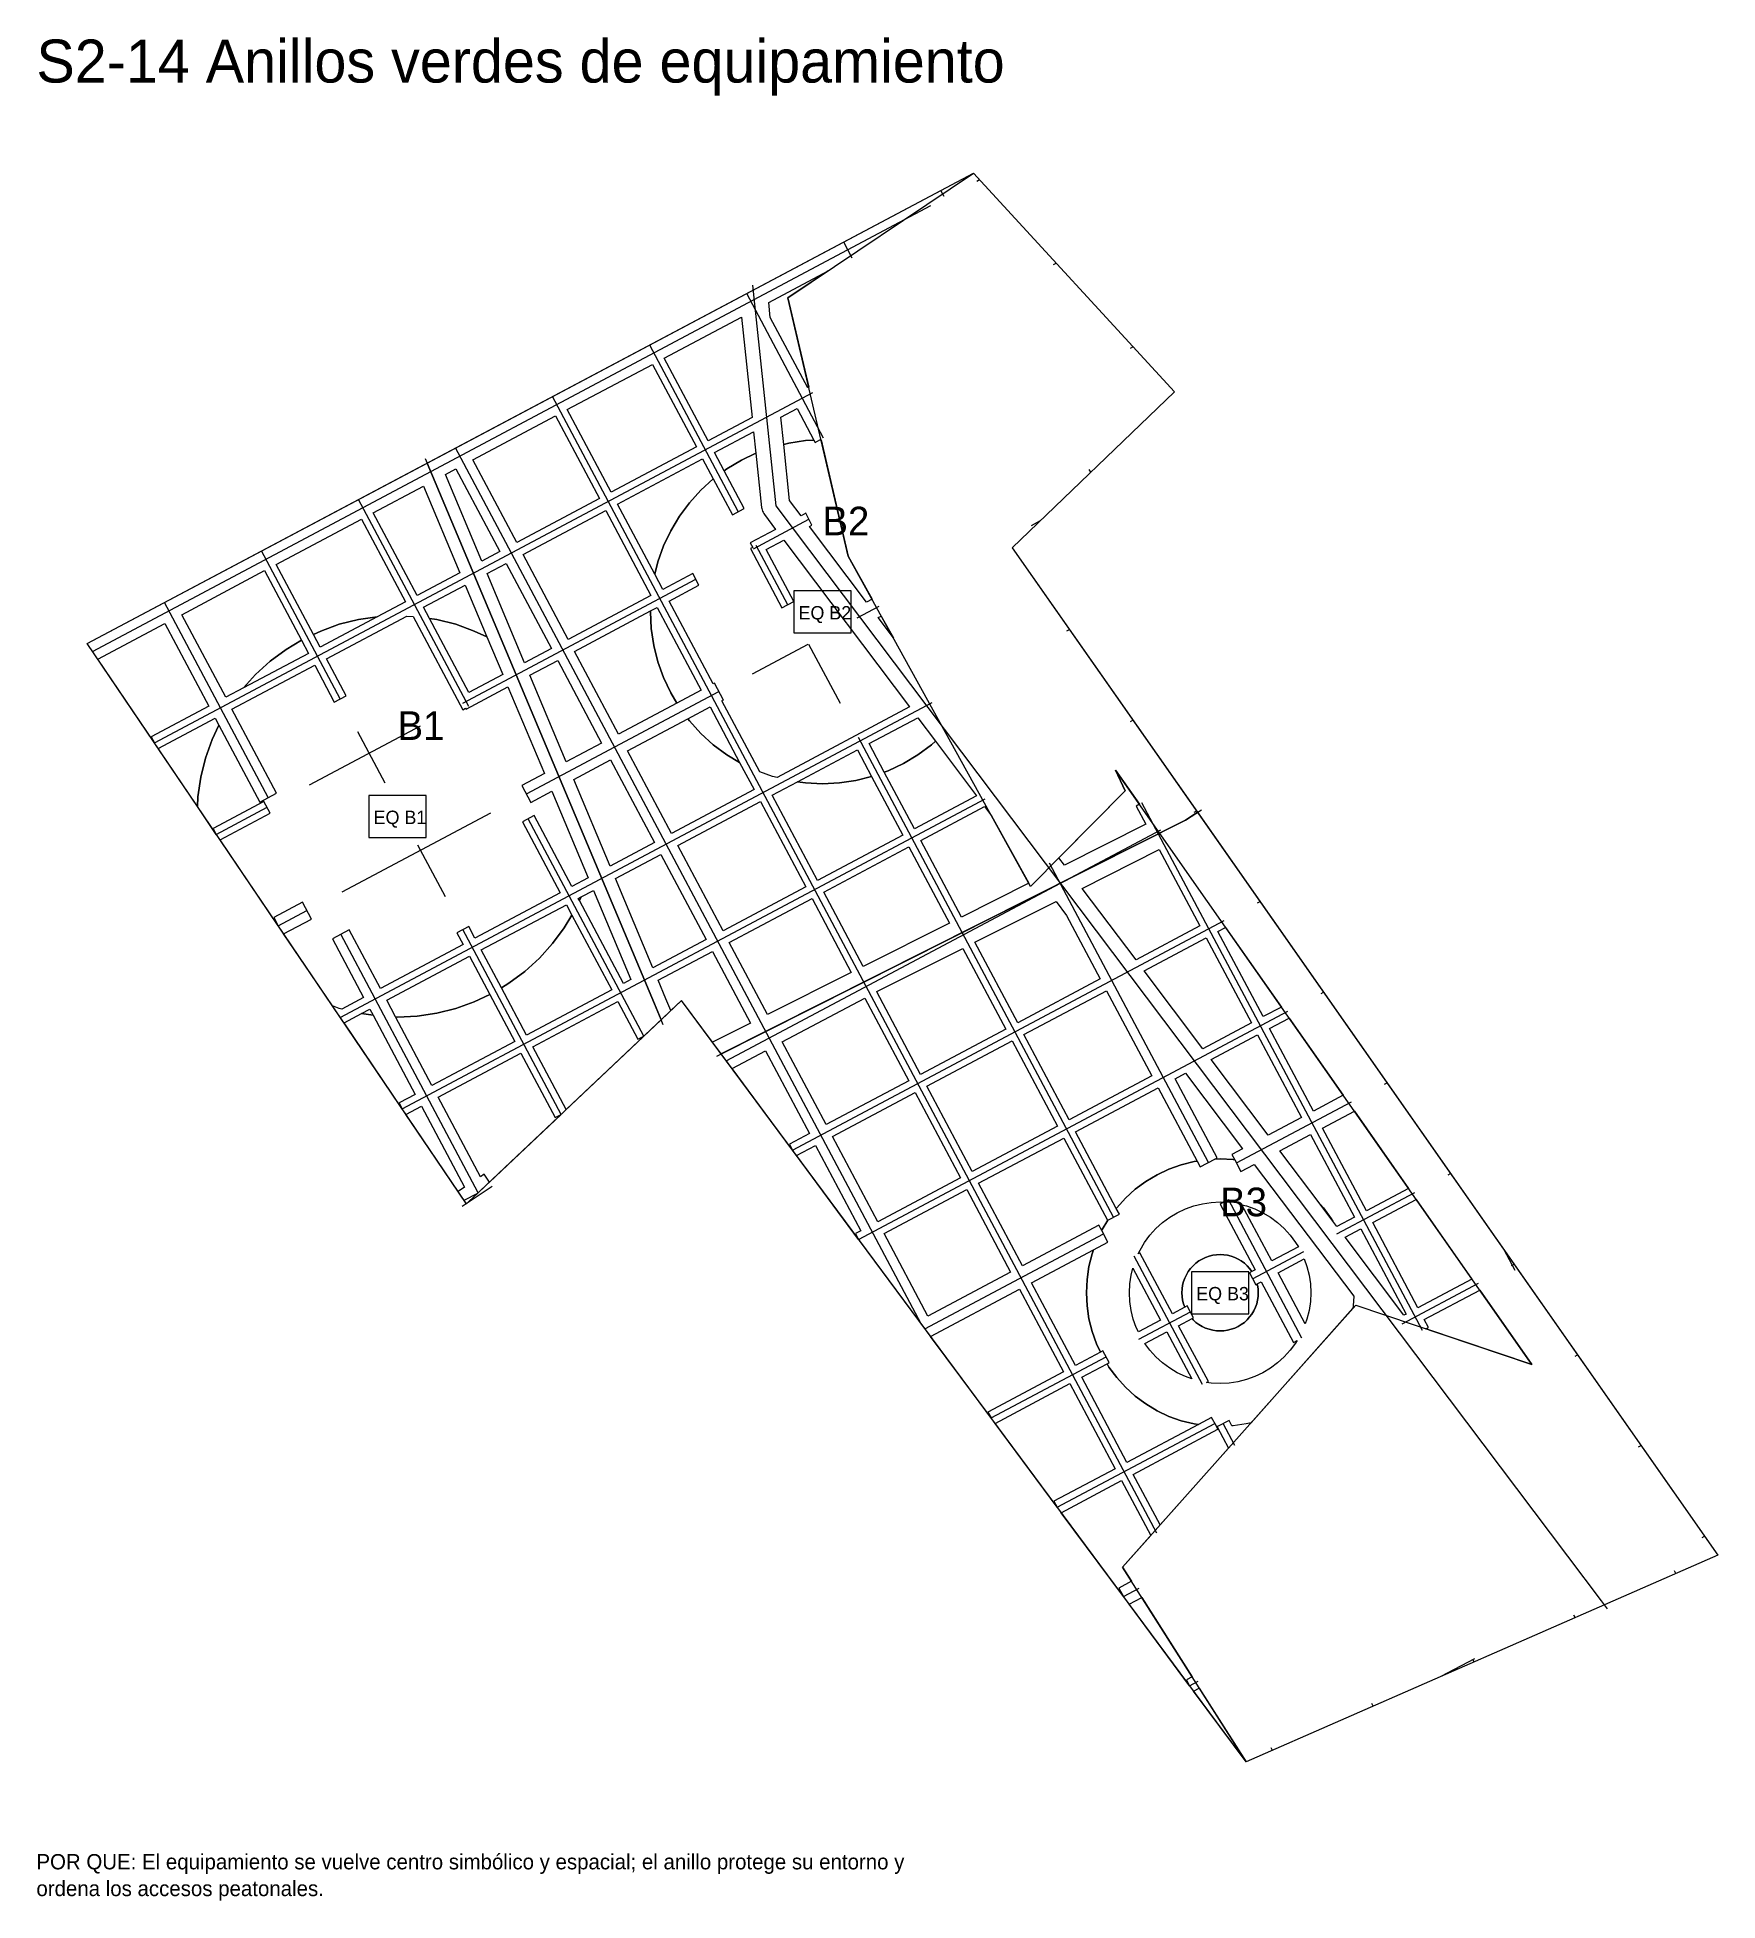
# Model space of a CAD drawing. Header units: metres. Extents: x 3873 to 16340, y -5213 to 3289.
# Drawn here: x 12581 to 14340, y -3113 to -1163 of the extents above; entities that cross this region are included whole.
import ezdxf

# ---------------------------------------------------------------- set-up
doc = ezdxf.new("R2010")
doc.units = ezdxf.units.M
for name, color, linetype, lineweight, plot in [('EQUIPAMIENTO', 5, 'Continuous', 0, False), ('LIMITE-INTERVENCION', 30, 'Continuous', 0, False), ('MANZANAS-PROPUESTAS', 33, 'Continuous', 0, False), ('SECTORES', 1, 'Continuous', 0, False), ('TEXTO', 7, 'Continuous', 0, False), ('VERDE-OBLIGATORIO', 3, 'Continuous', 0, False), ('VERDE-PROPUESTO', 82, 'Continuous', 0, False), ('VIA-BOULEVARD', 30, 'Continuous', 0, False), ('VIA-PRIMARIA', 1, 'Continuous', 0, False), ('VIA-SECUNDARIA', 8, 'Continuous', 0, False), ('VIA-TERCIARIA', 9, 'Continuous', 0, False)]:
    doc.layers.add(name, color=color, linetype=linetype, lineweight=lineweight, plot=plot)

msp = doc.modelspace()

# ---------------------------------------------------------------- texts
at = {"layer": 'EQUIPAMIENTO'}
for s, p in [('EQ B2', (13377.8, -1771.9)), ('EQ B1', (12933, -1986)), ('EQ B3', (13794.1, -2484.5))]:
    msp.add_text(s, height=14, dxfattribs=at).set_placement(p)
at = {"layer": 'SECTORES'}
for s, p in [('B2', (13402.8, -1683.9)), ('B1', (12958, -1898)), ('B3', (13819.1, -2396.5))]:
    msp.add_text(s, height=30, dxfattribs=at).set_placement(p)
at = {"layer": 'TEXTO'}
for s, height, p in [('S2-14 Anillos verdes de equipamiento', 45, (12580, -1210)), ('POR QUE: El equipamiento se vuelve centro simbólico y espacial; el anillo protege su entorno y', 16, (12580, -3080)), ('ordena los accesos peatonales.', 16, (12580, -3108))]:
    msp.add_text(s, height=height, dxfattribs=at).set_placement(p)

# ---------------------------------------------------------------- linework, layer by layer
at = {"layer": 'EQUIPAMIENTO'}
for points in [[(13372.8, -1785.9), (13432.8, -1785.9), (13432.8, -1741.9), (13372.8, -1741.9), (13372.8, -1785.9)], [(12928, -2000), (12988, -2000), (12988, -1956), (12928, -1956), (12928, -2000)], [(13789.1, -2498.5), (13849.1, -2498.5), (13849.1, -2454.5), (13789.1, -2454.5), (13789.1, -2498.5)]]:
    msp.add_lwpolyline(points, close=True, dxfattribs=at)
at = {"layer": 'LIMITE-INTERVENCION'}
msp.add_lwpolyline([(12633, -1797), (13561, -1305), (13771.2, -1533.6), (13601.5, -1696.8), (14340, -2751), (13846.2, -2967.6), (13255.3, -2170.6), (13030.2, -2383.5), (12633, -1797)], close=True, dxfattribs=at)
at = {"layer": 'MANZANAS-PROPUESTAS'}
for points in [[(13387.4, -1529.4), (13348.2, -1455.8), (13346.6, -1440.2), (13408.7, -1407.1), (13366.7, -1435.3), (13388.5, -1528.9), (13387.4, -1529.4)], [(13237.2, -1498.3), (13318, -1455.4), (13329.1, -1560.4), (13283.2, -1584.8), (13237.2, -1498.3)], [(13270.9, -1591.4), (13181.7, -1638.8), (13135.7, -1552.3), (13224.9, -1504.9), (13270.9, -1591.4)], [(13036.8, -1604.9), (13123.3, -1558.9), (13169.3, -1645.4), (13082.8, -1691.4), (13036.8, -1604.9)], [(13359.3, -1560.3), (13376.3, -1551.2), (13393.9, -1584.3), (13385.2, -1584.7), (13367.7, -1587.3), (13362.3, -1588.7), (13359.3, -1560.3)], [(13289.8, -1597.2), (13330.7, -1575.4), (13333.1, -1597.9), (13318, -1605.1), (13302.8, -1614.2), (13300, -1616.3), (13289.8, -1597.2)], [(13008.2, -1620.1), (13019.1, -1614.3), (13065.1, -1700.8), (13046.4, -1710.8), (13008.2, -1620.1)], [(13188.3, -1651.2), (13277.4, -1603.8), (13288.6, -1624.7), (13275.5, -1636.6), (13263.7, -1649.7), (13253.1, -1663.9), (13244.1, -1679), (13236.5, -1695), (13230.6, -1711.6), (13227.3, -1724.6), (13188.3, -1651.2)], [(13023.3, -1723), (12978.6, -1746.8), (12932.6, -1660.3), (12985.2, -1632.3), (13023.3, -1723)], [(12920.2, -1666.9), (12966.2, -1753.4), (12936.7, -1769.1), (12917.1, -1772), (12897.1, -1777), (12877.7, -1784), (12870, -1787.6), (12831.1, -1714.3), (12920.2, -1666.9)], [(13089.4, -1703.8), (13175.9, -1657.8), (13223.3, -1746.9), (13136.8, -1793), (13089.4, -1703.8)], [(13051.8, -1723.7), (13071.7, -1713.2), (13119.1, -1802.3), (13091.1, -1817.2), (13051.8, -1723.7)], [(12732.2, -1766.9), (12818.7, -1720.8), (12857.4, -1793.7), (12841.4, -1803.4), (12824.8, -1815.6), (12809.5, -1829.5), (12796.9, -1843.4), (12778.2, -1853.4), (12732.2, -1766.9)], [(12985.2, -1759.2), (13028.8, -1736), (13051.5, -1790.2), (13038.4, -1784), (13019, -1777), (12999, -1772), (12991.4, -1770.9), (12985.2, -1759.2)], [(13222.9, -1763), (13222.8, -1763.9), (13223.7, -1781.5), (13226.3, -1799), (13230.6, -1816.1), (13236.5, -1832.7), (13244.1, -1848.7), (13250.5, -1859.4), (13189.4, -1891.8), (13143.4, -1805.3), (13222.9, -1763)], [(12714.5, -1776.2), (12760.5, -1862.8), (12700.2, -1894.9), (12703.5, -1901), (12644.2, -1813.6), (12714.5, -1776.2)], [(13125.7, -1814.7), (13171.7, -1901.2), (13134.7, -1920.9), (13096.6, -1830.2), (13125.7, -1814.7)], [(12707.4, -1906.9), (12767.1, -1875.1), (12771.1, -1882.6), (12764, -1897.6), (12757.1, -1917), (12752.1, -1937), (12749, -1957.4), (12748.5, -1967.6), (12707.4, -1906.9)], [(13262, -1875.8), (13263.7, -1878), (13275.5, -1891.1), (13288.6, -1903), (13302.8, -1913.5), (13316.1, -1921.5), (13331.3, -1950), (13244.8, -1996), (13198.8, -1909.5), (13262, -1875.8)], [(13564, -1956.5), (13499.2, -1991), (13467.6, -1931.6), (13471.7, -1930.2), (13487.7, -1922.6), (13502.8, -1913.5), (13517, -1903), (13521, -1899.4), (13564, -1956.5)], [(13181.1, -1918.9), (13227.1, -2005.4), (13180.6, -2030.1), (13142.5, -1939.4), (13181.1, -1918.9)], [(13731.2, -1967.2), (13741.3, -1986.2), (13656.3, -2029), (13650.4, -2021.2), (13719.7, -1951.3), (13709.6, -1929.5), (13734.7, -1965.3), (13731.2, -1967.2)], [(13376.7, -1941.7), (13385.2, -1943), (13402.8, -1943.9), (13420.5, -1943), (13437.9, -1940.4), (13454.2, -1936.3), (13486.8, -1997.6), (13397.6, -2045), (13350.2, -1955.8), (13376.7, -1941.7)], [(13337.9, -1962.4), (13385.3, -2051.6), (13298.8, -2097.6), (13251.3, -2008.4), (13337.9, -1962.4)], [(13572.6, -1967.8), (13579.8, -1977.5), (13618.7, -2047.9), (13548.3, -2083.3), (13505.8, -2003.4), (13572.6, -1967.8)], [(13281.1, -2107), (13225.4, -2136.6), (13186.1, -2043.1), (13233.7, -2017.8), (13281.1, -2107)], [(13493.4, -2009.9), (13535.8, -2089.6), (13445.5, -2135), (13404.2, -2057.4), (13493.4, -2009.9)], [(13755.4, -2012.7), (13797.9, -2092.7), (13731.1, -2128.2), (13674.6, -2053.3), (13755.4, -2012.7)], [(13194.6, -2153), (13148.4, -2066.1), (13150.2, -2062.1), (13163, -2055.4), (13202.3, -2148.8), (13194.6, -2153)], [(13391.9, -2063.9), (13433, -2141.3), (13345.4, -2185.4), (13305.3, -2109.9), (13391.9, -2063.9)], [(13647.4, -2067), (13658.3, -2081.6), (13693.7, -2148.1), (13607.2, -2194.1), (13562.4, -2109.8), (13647.4, -2067)], [(13093, -2207), (13066.7, -2157.4), (13074.7, -2152.6), (13091.2, -2140.3), (13106.5, -2126.5), (13120.4, -2111.2), (13132.6, -2094.6), (13140.6, -2081.3), (13182.2, -2159.5), (13093, -2207)], [(13851.9, -2194.2), (13801.1, -2221.2), (13739.6, -2139.5), (13804.4, -2105), (13851.9, -2194.2)], [(13864.2, -2187.6), (13816.8, -2098.5), (13824.9, -2094.2), (13883.3, -2177.5), (13864.2, -2187.6)], [(13244, -2181.3), (13239, -2169.1), (13239, -2169), (13230.8, -2149.5), (13287.7, -2119.3), (13327.6, -2194.4), (13287.8, -2214.4), (13255.3, -2170.6), (13244, -2181.3)], [(13459.9, -2161.4), (13549.9, -2116.1), (13594.8, -2200.7), (13505.6, -2248.1), (13459.6, -2161.5), (13459.9, -2161.4)], [(12994.1, -2259.5), (12956, -2187.9), (12958, -2188), (12978.6, -2187), (12999, -2183.9), (13019, -2178.9), (13038.4, -2172), (13054.5, -2164.4), (13080.7, -2213.5), (12994.1, -2259.5)], [(13700.3, -2160.4), (13747.7, -2249.6), (13661.1, -2295.6), (13613.7, -2206.4), (13700.3, -2160.4)], [(13099.6, -2219.3), (13188.8, -2171.9), (13209.7, -2211.2), (13215.8, -2207.9), (13134.5, -2284.9), (13099.6, -2219.3)], [(13447.2, -2168.1), (13493.3, -2254.6), (13406.7, -2300.6), (13360.7, -2214.1), (13447.2, -2168.1)], [(12920.3, -2184.4), (12932.5, -2186.2), (12976.5, -2268.9), (12959.6, -2277.9), (12962.9, -2284.1), (12902, -2194.2), (12920.3, -2184.4)], [(13916.8, -2286.5), (13870.8, -2200), (13891.4, -2189), (13948, -2269.9), (13916.8, -2286.5)], [(13601.4, -2213), (13648.8, -2302.2), (13559.6, -2349.6), (13512.2, -2260.4), (13601.4, -2213)], [(13904.4, -2293.1), (13869.4, -2311.7), (13809.7, -2232.5), (13858.4, -2206.6), (13904.4, -2293.1)], [(13048.7, -2352.5), (13044.9, -2355.1), (13000.7, -2271.9), (13087.2, -2225.9), (13123, -2293.2), (13129.2, -2289.9), (13054.2, -2360.8), (13048.7, -2352.5)], [(13343.1, -2223.5), (13389.1, -2310), (13368.2, -2321.1), (13371.5, -2327.3), (13308.2, -2242), (13343.1, -2223.5)], [(13667.7, -2308), (13754.2, -2262), (13795.1, -2338.7), (13791.8, -2339.2), (13778.4, -2342.6), (13765.5, -2347.2), (13753.1, -2353.1), (13741.3, -2360.1), (13730.3, -2368.3), (13720.1, -2377.5), (13710.9, -2387.7), (13710.4, -2388.3), (13667.7, -2308)], [(13816, -2335.4), (13771.9, -2252.6), (13782.9, -2246.8), (13842.6, -2326), (13831.5, -2331.9), (13834.4, -2337.4), (13832.8, -2337.2), (13819.1, -2336.5), (13813.4, -2336.8), (13816, -2335.4)], [(12983, -2281.3), (13028.2, -2366.2), (13021.5, -2370.7), (12966.8, -2289.9), (12983, -2281.3)], [(13413.3, -2313), (13499.8, -2267), (13547.2, -2356.2), (13460.7, -2402.2), (13413.3, -2313)], [(13972.2, -2390.7), (13926.2, -2304.2), (13959.6, -2286.4), (14016.3, -2367.3), (13972.2, -2390.7)], [(13692.2, -2405.9), (13612.2, -2448.5), (13566.2, -2362), (13655.4, -2314.6), (13701.2, -2400.7), (13701.6, -2400.5), (13695.6, -2410.5), (13695.2, -2411.5), (13692.2, -2405.9)], [(13913.8, -2310.8), (13959.8, -2397.3), (13941.3, -2407.1), (13937.2, -2401.7), (13935.5, -2398.8), (13927.3, -2387.7), (13923.8, -2383.9), (13881.6, -2327.9), (13913.8, -2310.8)], [(13395.6, -2322.4), (13443.1, -2411.6), (13437.5, -2414.6), (13440.7, -2420.7), (13375.7, -2333), (13395.6, -2322.4)], [(13467.3, -2414.5), (13553.8, -2368.5), (13599.8, -2455.1), (13513.3, -2501.1), (13467.3, -2414.5)], [(14026.2, -2492.3), (13978.8, -2403.1), (14024.4, -2378.8), (14082.7, -2462.2), (14026.2, -2492.3)], [(13769.1, -2498.7), (13735.2, -2434.8), (13733.4, -2435.7), (13735.3, -2431.8), (13740.1, -2423.8), (13745.6, -2416.3), (13751.9, -2409.4), (13758.8, -2403.1), (13766.3, -2397.5), (13774.3, -2392.8), (13782.7, -2388.8), (13791.5, -2385.6), (13800.5, -2383.4), (13809.8, -2382), (13819.1, -2381.5), (13822.6, -2381.7), (13819, -2383.7), (13855.7, -2452.7), (13852.4, -2454.4), (13852.3, -2454.3), (13850, -2451.2), (13847.4, -2448.3), (13844.5, -2445.6), (13841.3, -2443.3), (13837.9, -2441.3), (13834.4, -2439.6), (13830.7, -2438.3), (13826.9, -2437.3), (13823, -2436.7), (13819.1, -2436.5), (13815.2, -2436.7), (13811.3, -2437.3), (13807.5, -2438.3), (13803.8, -2439.6), (13800.2, -2441.3), (13796.9, -2443.3), (13793.7, -2445.6), (13790.8, -2448.3), (13788.2, -2451.2), (13785.8, -2454.3), (13783.8, -2457.7), (13782.1, -2461.2), (13780.8, -2464.9), (13779.8, -2468.7), (13779.3, -2472.6), (13779.1, -2476.5), (13779.3, -2480.5), (13779.8, -2484.3), (13780.8, -2488.1), (13782.1, -2491.8), (13769.1, -2498.7)], [(13873.3, -2443.3), (13842, -2384.5), (13846.7, -2385.6), (13855.4, -2388.8), (13863.9, -2392.8), (13871.9, -2397.5), (13879.3, -2403.1), (13886.3, -2409.4), (13892.5, -2416.3), (13898.1, -2423.8), (13901, -2428.6), (13873.3, -2443.3)], [(13966.4, -2409.7), (14013.8, -2498.8), (14011.4, -2500.1), (13949.9, -2418.4), (13966.4, -2409.7)], [(13667.6, -2552.7), (13621.6, -2466.2), (13686.7, -2431.5), (13685.1, -2435.9), (13681.8, -2449.2), (13679.8, -2462.8), (13679.1, -2476.5), (13679.8, -2490.3), (13681.8, -2503.8), (13685.1, -2517.2), (13689.7, -2530.1), (13693.8, -2538.7), (13667.6, -2552.7)], [(13756.8, -2505.3), (13733.5, -2517.6), (13731.3, -2512.9), (13728.2, -2504.1), (13725.9, -2495.1), (13724.5, -2485.8), (13724.1, -2476.5), (13724.5, -2467.2), (13725.9, -2458), (13727.7, -2450.7), (13756.8, -2505.3)], [(13879.9, -2455.7), (13907.2, -2441.1), (13910, -2449), (13912.3, -2458), (13913.6, -2467.2), (13914.1, -2476.5), (13913.6, -2485.8), (13912.3, -2495.1), (13910, -2504.1), (13908.2, -2509), (13879.9, -2455.7)], [(13609.2, -2472.7), (13655.2, -2559.3), (13576, -2601.4), (13579.3, -2607.6), (13516, -2522.3), (13609.2, -2472.7)], [(13806.8, -2569.5), (13775.7, -2511.1), (13789.7, -2503.6), (13790.8, -2504.8), (13793.7, -2507.5), (13796.9, -2509.8), (13800.2, -2511.8), (13803.8, -2513.5), (13807.5, -2514.8), (13811.3, -2515.8), (13815.2, -2516.3), (13819.1, -2516.5), (13823, -2516.3), (13826.9, -2515.8), (13830.7, -2514.8), (13834.4, -2513.5), (13837.9, -2511.8), (13841.3, -2509.8), (13844.5, -2507.5), (13847.4, -2504.8), (13850, -2501.9), (13852.3, -2498.8), (13854.4, -2495.4), (13856, -2491.8), (13857.4, -2488.1), (13858.3, -2484.3), (13858.9, -2480.5), (13859.1, -2476.5), (13858.9, -2472.6), (13858.3, -2468.7), (13858, -2467.3), (13862.2, -2465), (13896, -2528.6), (13899.7, -2526.6), (13898.1, -2529.3), (13892.5, -2536.8), (13886.3, -2543.7), (13879.3, -2550), (13871.9, -2555.5), (13863.9, -2560.3), (13855.4, -2564.3), (13846.7, -2567.4), (13837.6, -2569.7), (13828.4, -2571.1), (13819.1, -2571.5), (13809.8, -2571.1), (13805, -2570.4), (13806.8, -2569.5)], [(14037.1, -2512.8), (14032.8, -2504.6), (14090.8, -2473.7), (14145.3, -2551.5), (14034.6, -2514.2), (14037.1, -2512.8)], [(13789.4, -2566.7), (13782.7, -2564.3), (13774.3, -2560.3), (13766.3, -2555.5), (13758.8, -2550), (13751.9, -2543.7), (13745.6, -2536.8), (13740.4, -2529.8), (13763.3, -2517.6), (13789.4, -2566.7)], [(13721.6, -2654.2), (13674.2, -2565), (13700.7, -2551), (13702.7, -2554.3), (13710.9, -2565.4), (13720.1, -2575.5), (13730.3, -2584.8), (13741.3, -2592.9), (13753.1, -2600), (13765.5, -2605.9), (13778.4, -2610.5), (13791.8, -2613.8), (13796.3, -2614.5), (13721.6, -2654.2)], [(13661.8, -2571.6), (13709.2, -2660.8), (13645.2, -2694.8), (13648.5, -2701), (13583.5, -2613.3), (13661.8, -2571.6)], [(13728.1, -2666.6), (13816.8, -2619.4), (13815.2, -2616.3), (13816.5, -2616.4), (13816, -2616.7), (13827.9, -2639.1), (13756.3, -2719.6), (13728.1, -2666.6)], [(13713.1, -2785.6), (13717.8, -2794.4), (13652.7, -2706.7), (13715.8, -2673.2), (13746.4, -2730.7), (13717, -2763.8), (13726.3, -2778.5), (13713.1, -2785.6)], [(13783.8, -2881.6), (13787.1, -2887.8), (13723.8, -2802.5), (13737.1, -2795.5), (13789.7, -2878.5), (13783.8, -2881.6)], [(13791.3, -2893.5), (13797.2, -2890.3), (13846.2, -2967.6), (13791.3, -2893.5)]]:
    msp.add_lwpolyline(points, close=True, dxfattribs=at)
at = {"layer": 'SECTORES'}
for points in [[(12989.1, -1608.2), (13561, -1305), (13771.2, -1533.6), (13601.5, -1696.8), (13795.5, -1973.7), (13783, -1982), (13296.9, -2226.6), (13255.3, -2170.6), (13233.9, -2190.8), (13227, -2174), (12992, -1615), (12989.1, -1608.2)], [(13030.2, -2383.5), (13030, -2383.1), (12633, -1797), (12989.1, -1608.2), (12992, -1615), (13227, -2174), (13233.9, -2190.8), (13032.1, -2381.7), (13030.2, -2383.5)], [(13795.5, -1973.7), (14340, -2751), (13846.2, -2967.6), (13296.9, -2226.6), (13783, -1982), (13795.5, -1973.7)]]:
    msp.add_lwpolyline(points, close=True, dxfattribs=at)
at = {"layer": 'VERDE-OBLIGATORIO'}
msp.add_lwpolyline([(14145.3, -2551.5), (13709.6, -1929.5), (13719.7, -1951.3), (13620.6, -2051.3), (13429.8, -1705.7), (13366.7, -1435.3), (13561, -1305), (13771.2, -1533.6), (13601.5, -1696.8), (14340, -2751), (13846.2, -2967.6), (13717, -2763.8), (13961, -2489.4), (14145.3, -2551.5)], close=True, dxfattribs=at)
at = {"layer": 'VERDE-PROPUESTO'}
for points in [[(13337.2, -1931.3), (13297.6, -1856.9), (13299.1, -1856.2), (13289.7, -1838.5), (13288.3, -1839.3), (13242.2, -1752.7), (13273.5, -1736.1), (13267, -1723.7), (13235.7, -1740.4), (13227.3, -1724.6), (13230.6, -1711.6), (13236.5, -1695), (13244.1, -1679), (13253.1, -1663.9), (13263.7, -1649.7), (13275.5, -1636.6), (13288.6, -1624.7), (13308.6, -1662.3), (13320.9, -1655.7), (13300, -1616.3), (13302.8, -1614.2), (13318, -1605.1), (13333.1, -1597.9), (13339.1, -1654.6), (13339.3, -1655.9), (13339.6, -1657.2), (13340, -1658.5), (13340.6, -1659.7), (13341.3, -1660.9), (13342, -1662), (13353.8, -1677.6), (13327.2, -1691.7), (13329.8, -1696.5), (13327.4, -1697.8), (13360.4, -1759.8), (13372.7, -1753.2), (13343.8, -1698.7), (13362.3, -1688.9), (13493.9, -1863.5), (13355.3, -1937.3), (13350.6, -1936.1), (13337.2, -1931.3)], [(13448.8, -1753.9), (13389.1, -1674.6), (13391.8, -1673.2), (13385.3, -1660.8), (13380.6, -1663.3), (13368.5, -1647.3), (13362.3, -1588.7), (13367.7, -1587.3), (13385.2, -1584.7), (13393.9, -1584.3), (13395.2, -1586.6), (13400.2, -1584), (13401.4, -1583.9), (13429.8, -1705.7), (13454.7, -1750.8), (13448.8, -1753.9)], [(12889.9, -2176.4), (12838.8, -2100.9), (12867.8, -2085.5), (12858.4, -2067.8), (12828.5, -2083.7), (12833.2, -2092.6), (12772.3, -2002.6), (12824.8, -1974.7), (12818.2, -1962.3), (12765, -1990.6), (12768.3, -1996.8), (12748.5, -1967.6), (12749, -1957.4), (12752.1, -1937), (12757.1, -1917), (12764, -1897.6), (12771.1, -1882.6), (12813.8, -1963), (12831.4, -1953.6), (12784.7, -1865.7), (12871.3, -1819.7), (12891.8, -1858.3), (12904.1, -1851.7), (12883.6, -1813.2), (12967.7, -1768.5), (12974.4, -1768.8), (13026.3, -1866.4), (13029.3, -1864.8), (13029.8, -1865.7), (13073.5, -1842.4), (13111.7, -1933.2), (13088.2, -1945.6), (13097.6, -1963.3), (13119.4, -1951.7), (13157.6, -2042.4), (13140.6, -2051.4), (13101.1, -1977.1), (13088.7, -1983.7), (13128.2, -2058), (13039, -2105.4), (13032.6, -2093.2), (13020.2, -2099.8), (13026.7, -2112), (12940.1, -2158), (12907.5, -2096.6), (12889.8, -2106), (12922.5, -2167.4), (12899.6, -2179.6), (12897.1, -2178.9), (12889.9, -2176.4)], [(12897.1, -1777), (12917.1, -1772), (12936.7, -1769.1), (12877.1, -1800.8), (12870, -1787.6), (12877.7, -1784), (12897.1, -1777)], [(13019, -1777), (13038.4, -1784), (13051.5, -1790.2), (13068.1, -1829.5), (13032.6, -1848.4), (12991.4, -1770.9), (12999, -1772), (13019, -1777)], [(13236.5, -1832.7), (13230.6, -1816.1), (13226.3, -1799), (13223.7, -1781.5), (13222.8, -1763.9), (13222.9, -1763), (13229.9, -1759.3), (13275.9, -1845.8), (13250.5, -1859.4), (13244.1, -1848.7), (13236.5, -1832.7)], [(13461, -1770), (13464.4, -1768.3), (13477.1, -1791.3), (13461, -1770)], [(12824.8, -1815.6), (12841.4, -1803.4), (12857.4, -1793.7), (12864.7, -1807.4), (12796.9, -1843.4), (12809.5, -1829.5), (12824.8, -1815.6)], [(13288.6, -1903), (13275.5, -1891.1), (13263.7, -1878), (13262, -1875.8), (13285.3, -1863.5), (13316.1, -1921.5), (13302.8, -1913.5), (13288.6, -1903)], [(13502.8, -1913.5), (13487.7, -1922.6), (13471.7, -1930.2), (13467.6, -1931.6), (13451.8, -1901.8), (13502.5, -1874.9), (13521, -1899.4), (13517, -1903), (13502.8, -1913.5)], [(13420.5, -1943), (13402.8, -1943.9), (13385.2, -1943), (13376.7, -1941.7), (13439.4, -1908.4), (13454.2, -1936.3), (13437.9, -1940.4), (13420.5, -1943)], [(13147.1, -2063.8), (13150.2, -2062.1), (13148.4, -2066.1), (13147.1, -2063.8)], [(13091.2, -2140.3), (13074.7, -2152.6), (13066.7, -2157.4), (13045.6, -2117.8), (13134.8, -2070.4), (13140.6, -2081.3), (13132.6, -2094.6), (13120.4, -2111.2), (13106.5, -2126.5), (13091.2, -2140.3)], [(13019, -2178.9), (12999, -2183.9), (12978.6, -2187), (12958, -2188), (12956, -2187.9), (12946.7, -2170.4), (13033.2, -2124.4), (13054.5, -2164.4), (13038.4, -2172), (13019, -2178.9)], [(12929.1, -2179.7), (12932.5, -2186.2), (12920.3, -2184.4), (12929.1, -2179.7)], [(13810.2, -2607.1), (13796.3, -2614.5), (13791.8, -2613.8), (13778.4, -2610.5), (13765.5, -2605.9), (13753.1, -2600), (13741.3, -2592.9), (13730.3, -2584.8), (13720.1, -2575.5), (13710.9, -2565.4), (13702.7, -2554.3), (13700.7, -2551), (13703, -2549.7), (13696.4, -2537.4), (13693.8, -2538.7), (13689.7, -2530.1), (13685.1, -2517.2), (13681.8, -2503.8), (13679.8, -2490.3), (13679.1, -2476.5), (13679.8, -2462.8), (13681.8, -2449.2), (13685.1, -2435.9), (13686.7, -2431.5), (13701.6, -2423.6), (13695.2, -2411.5), (13695.6, -2410.5), (13701.6, -2400.5), (13713.6, -2394.2), (13710.4, -2388.3), (13710.9, -2387.7), (13720.1, -2377.5), (13730.3, -2368.3), (13741.3, -2360.1), (13753.1, -2353.1), (13765.5, -2347.2), (13778.4, -2342.6), (13791.8, -2339.2), (13795.1, -2338.7), (13798.3, -2344.8), (13813.4, -2336.8), (13819.1, -2336.5), (13832.8, -2337.2), (13834.4, -2337.4), (13840.8, -2349.6), (13854.8, -2342.2), (13958.9, -2480.2), (13958.4, -2490.3), (13958, -2492.7), (13851.5, -2612.6), (13846.4, -2613.8), (13832.8, -2615.9), (13831.5, -2615.9), (13828.4, -2610.1), (13816.5, -2616.4), (13815.2, -2616.3), (13810.2, -2607.1)], [(13935.5, -2398.8), (13937.2, -2401.7), (13923.8, -2383.9), (13927.3, -2387.7), (13935.5, -2398.8)], [(13852.3, -2498.8), (13850, -2501.9), (13847.4, -2504.8), (13844.5, -2507.5), (13841.3, -2509.8), (13837.9, -2511.8), (13834.4, -2513.5), (13830.7, -2514.8), (13826.9, -2515.8), (13823, -2516.3), (13819.1, -2516.5), (13815.2, -2516.3), (13811.3, -2515.8), (13807.5, -2514.8), (13803.8, -2513.5), (13800.2, -2511.8), (13796.9, -2509.8), (13793.7, -2507.5), (13790.8, -2504.8), (13789.7, -2503.6), (13791.3, -2502.8), (13784.7, -2490.4), (13782.1, -2491.8), (13780.8, -2488.1), (13779.8, -2484.3), (13779.3, -2480.5), (13779.1, -2476.5), (13779.3, -2472.6), (13779.8, -2468.7), (13780.8, -2464.9), (13782.1, -2461.2), (13783.8, -2457.7), (13785.8, -2454.3), (13788.2, -2451.2), (13790.8, -2448.3), (13793.7, -2445.6), (13796.9, -2443.3), (13800.2, -2441.3), (13803.8, -2439.6), (13807.5, -2438.3), (13811.3, -2437.3), (13815.2, -2436.7), (13819.1, -2436.5), (13823, -2436.7), (13826.9, -2437.3), (13830.7, -2438.3), (13834.4, -2439.6), (13837.9, -2441.3), (13841.3, -2443.3), (13844.5, -2445.6), (13847.4, -2448.3), (13850, -2451.2), (13852.3, -2454.3), (13852.4, -2454.4), (13849.8, -2455.8), (13856.4, -2468.2), (13858, -2467.3), (13858.3, -2468.7), (13858.9, -2472.6), (13859.1, -2476.5), (13858.9, -2480.5), (13858.3, -2484.3), (13857.4, -2488.1), (13856, -2491.8), (13854.4, -2495.4), (13852.3, -2498.8)]]:
    msp.add_lwpolyline(points, close=True, dxfattribs=at)
at = {"layer": 'VIA-BOULEVARD'}
msp.add_lwpolyline([(12987.1, -1603.6), (12992, -1615), (13227, -2174), (13235.9, -2195.8)], dxfattribs=at)
at = {"layer": 'VIA-PRIMARIA'}
for points in [[(13329.6, -1422), (13354, -1653), (14218, -2799), (14224.1, -2807.3)], [(13292.3, -2228.9), (13783, -1982), (13799.7, -1971)], [(13025.8, -2385.9), (13057.1, -2365)]]:
    msp.add_lwpolyline(points, dxfattribs=at)
at = {"layer": 'VIA-SECUNDARIA'}
for points in [[(13564.3, -1313.1), (13567.1, -1311.6)], [(12638.6, -1805.3), (13516.2, -1338.6)], [(13404, -1582), (13323.7, -1430.8)], [(13506.2, -2509), (13018.8, -1592.4)], [(13621.5, -1673.4), (13631.2, -1668.2)], [(12822.6, -1958.3), (12714, -1754)], [(13439.2, -1770.3), (13462.2, -1758.1)], [(13329.5, -1828.7), (13387.8, -1797.6)], [(13092.9, -1954.5), (13294.4, -1847.3)], [(12900.2, -2056.9), (13055.8, -1974.2)], [(13791.8, -1973.6), (13794.4, -1972.2)], [(13302.2, -2233.9), (13757.1, -1992.1)], [(13807.1, -2340.1), (13640.6, -2026.9)], [(12833.2, -2092.6), (12863.1, -2076.6)], [(13042.5, -2371.8), (12898.7, -2101.3)], [(13991.2, -2258.3), (13993.9, -2256.9)], [(13836.1, -2340.7), (13956.5, -2276.8)], [(13027.7, -2379.8), (13042.2, -2372.2)], [(13904.8, -2523.9), (13827.8, -2379)], [(13510, -2514.2), (13696.9, -2414.8)], [(14190.6, -2543), (14193.3, -2541.6)], [(13717.8, -2794.4), (13734.4, -2785.6)], [(14085.1, -2862.8), (14083.6, -2860.2)]]:
    msp.add_lwpolyline(points, dxfattribs=at)
at = {"layer": 'VIA-TERCIARIA'}
for points in [[(13530.2, -1329.3), (13526.9, -1323.1)], [(13434.1, -1393.7), (13425.3, -1377)], [(13644.8, -1400.5), (13647.5, -1399.1)], [(13314.7, -1659), (13222, -1484.7)], [(13725.2, -1488), (13727.9, -1486.6)], [(12703.5, -1901), (13392.9, -1534.4)], [(13752.9, -2728), (13120.4, -1538.6)], [(13683.6, -1617.9), (13682.1, -1615.1)], [(13032.5, -1863.1), (12917.2, -1646.3)], [(13330.5, -1697.9), (13388.6, -1667)], [(13366.6, -1756.5), (13333.6, -1694.5)], [(12898, -1855), (12815.6, -1700.2)], [(13026.5, -1859.5), (13270.3, -1729.9)], [(13658.8, -1783.8), (13661.5, -1782.4)], [(13421.6, -1860), (13388.6, -1798)], [(12898, -2188.3), (13517.8, -1858.8)], [(12865.9, -1944.9), (12982.1, -1883.1)], [(12945, -1943.4), (12916.3, -1889.4)], [(13725.3, -1878.7), (13727.9, -1877.3)], [(13707.4, -2397.5), (13440.5, -1895.5)], [(12768.3, -1996.8), (12821.5, -1968.5)], [(12962.9, -2284.1), (13573.3, -1959.5)], [(14031, -2516.1), (13737.3, -1963.9)], [(13215.8, -2207.9), (13094.9, -1980.4)], [(13008.1, -2062.1), (12979.4, -2008.1)], [(13858.2, -2068.5), (13860.9, -2067.1)], [(13129.2, -2289.9), (13026.4, -2096.5)], [(13371.5, -2327.3), (13823.5, -2087)], [(13924.7, -2163.4), (13927.4, -2162)], [(13440.7, -2420.7), (13890, -2181.9)], [(14057.7, -2353.2), (14060.3, -2351.8)], [(13941.4, -2415), (14023, -2371.6)], [(13853.1, -2462), (13906.9, -2433.3)], [(14127.8, -2453.4), (14116.3, -2431.7)], [(13800.6, -2572.7), (13729, -2438.1)], [(14124.1, -2448.1), (14126.8, -2446.7)], [(14009.7, -2509), (14089.5, -2466.5)], [(13734.1, -2525.2), (13788, -2496.6)], [(13579.3, -2607.6), (13699.7, -2543.5)], [(13648.5, -2701), (13813.5, -2613.3)], [(13834.4, -2636.3), (13822.2, -2613.4)], [(14257.1, -2637.9), (14259.8, -2636.5)], [(14323.6, -2732.8), (14326.3, -2731.4)], [(14296.3, -2770.2), (14294.9, -2767.5)], [(14190.7, -2816.5), (14189.3, -2813.8)], [(14050.6, -2877.9), (14085.8, -2859.2)], [(13787.1, -2887.8), (13796.1, -2883)], [(13979.4, -2909.2), (13978, -2906.5)], [(13873.8, -2955.5), (13872.4, -2952.8)]]:
    msp.add_lwpolyline(points, dxfattribs=at)

msp.set_redraw_order([(e.dxf.handle, doc.entitydb.next_handle()) for e in msp.query("TEXT MTEXT ATTDEF DIMENSION ARC_DIMENSION")])  # texts and dimensions are drawn at this point

doc.saveas('drawing.dxf')
